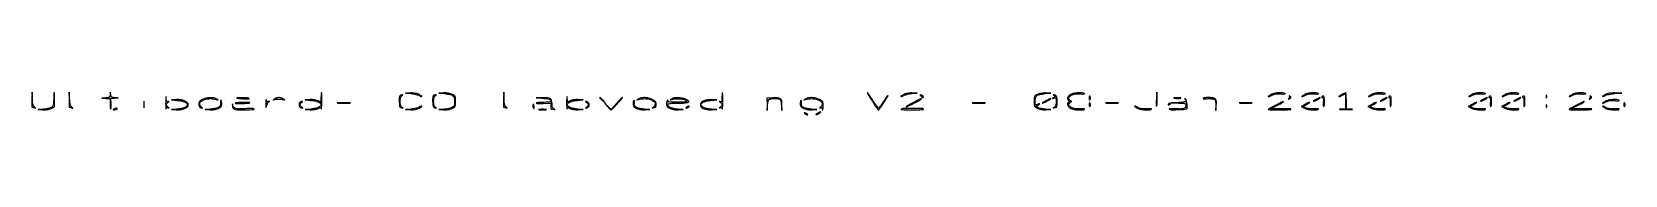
# Model space of a CAD drawing. Extents: x 2 to 176, y 113 to 294.
# Drawn here: x 2.4 to 143.6, y 291.7 to 293.7 of the extents above.
import ezdxf

# ---------------------------------------------------------------- set-up
doc = ezdxf.new("R2010")
doc.units = 0
doc.header["$MEASUREMENT"] = 0

msp = doc.modelspace()

# ---------------------------------------------------------------- linework, layer by layer
for points in [[(2.38537, 293.03325, 0.005055), (2.381559, 292.781844, 0.008432), (2.38406, 292.570197, 0.002834), (2.390218, 292.391015, 0.402541), (2.404181, 292.3776, -0.062086), (2.425855, 292.374898, -0.006713), (2.474691, 292.361831, -0.008158), (2.5326, 292.344475, -0.00649), (2.594531, 292.323919, 0.003392), (2.694999, 292.289878, 0.464185), (2.704626, 292.295771, 0.264761), (2.699127, 292.310147, 0.002284), (2.604273, 292.387369, -0.110925), (2.534572, 292.475141, -0.05253), (2.485409, 292.611847, -0.035472), (2.45156, 292.809818, -0.012564), (2.430492, 293.0967), (2.40194, 293.6889)], [(5.68477, 293.03325, 0.005055), (5.680959, 292.781844, 0.008432), (5.68346, 292.570197, 0.002834), (5.689618, 292.391015, 0.402541), (5.703581, 292.3776, -0.062086), (5.725255, 292.374898, -0.006713), (5.774091, 292.361831, -0.008158), (5.832, 292.344475, -0.00649), (5.893931, 292.323919, 0.003392), (5.994399, 292.289878, 0.464185), (6.004026, 292.295771, 0.264761), (5.998527, 292.310147, 0.002284), (5.903673, 292.387369, -0.110925), (5.833972, 292.475141, -0.05253), (5.784809, 292.611847, -0.035472), (5.75096, 292.809818, -0.012564), (5.729892, 293.0967), (5.70134, 293.6889)], [(9.318676, 293.461114, -0.05397), (9.297741, 293.334159, -0.174105), (9.249067, 293.2654, -0.113477), (9.153344, 293.226719, -0.017058), (8.94645, 293.200945), (8.5869, 293.16856), (8.94645, 293.15378), (9.306, 293.139), (9.306, 292.6737, 0.012806), (9.31057, 292.495303, 0.021071), (9.324638, 292.345048, 0.016445), (9.344404, 292.228775, 0.355907), (9.36945, 292.208285, 0.373018), (9.393196, 292.228788, 0.01724), (9.405843, 292.343287, 0.021534), (9.410665, 292.491721, 0.012913), (9.404242, 292.66803), (9.375585, 293.127891), (9.700342, 293.161524), (10.0251, 293.195157), (9.713469, 293.209378, -0.024078), (9.540182, 293.225672, -0.119727), (9.450044, 293.261697, -0.153637), (9.398323, 293.330106, -0.04807), (9.366595, 293.45625), (9.331352, 293.6889)], [(44.17777, 293.03325, 0.005055), (44.173959, 292.781844, 0.008432), (44.17646, 292.570197, 0.002834), (44.182618, 292.391015, 0.402541), (44.196581, 292.3776, -0.062086), (44.218255, 292.374898, -0.006713), (44.267091, 292.361831, -0.008158), (44.325, 292.344475, -0.00649), (44.386931, 292.323919, 0.003392), (44.487399, 292.289878, 0.464185), (44.497026, 292.295771, 0.264761), (44.491527, 292.310147, 0.002284), (44.396673, 292.387369, -0.110925), (44.326972, 292.475141, -0.05253), (44.277809, 292.611847, -0.035472), (44.24396, 292.809818, -0.012564), (44.222892, 293.0967), (44.19434, 293.6889)], [(102.02674, 293.037076, 0.009089), (102.015612, 292.791642, 0.017983), (102.017332, 292.596704, 0.019553), (102.028697, 292.461547, 0.62562), (102.052906, 292.453263, 0.169344), (102.07838, 292.506416, 0.01198), (102.092967, 292.67279, 0.015838), (102.09945, 292.876489, 0.011234), (102.094347, 293.105086), (102.068181, 293.6889)], [(4.3146, 293.056573, -0.007995), (4.308679, 292.686273, -0.075671), (4.279876, 292.530672, -0.140758), (4.210548, 292.43227, -0.050068), (4.065001, 292.337473, -0.048672), (3.938071, 292.286778, -0.019705), (3.757019, 292.241836, -0.019276), (3.55701, 292.208458, -0.023208), (3.367051, 292.193151), (2.9187, 292.177902), (3.337251, 292.145534, 0.026705), (3.538863, 292.140737, 0.030377), (3.731239, 292.158165, 0.031821), (3.911651, 292.197507, 0.036343), (4.077501, 292.258231), (4.3992, 292.403297), (4.3992, 293.024949, 0.006379), (4.396159, 293.263311, 0.010606), (4.386774, 293.46399, 0.004445), (4.373919, 293.630981, 0.389324), (4.3569, 293.6466, 0.387733), (4.339901, 293.631085, 0.00492), (4.327026, 293.473279, 0.011171), (4.317642, 293.282808, 0.006722)], [(9.6867, 292.2084, 0.014925), (9.615478, 292.175243, 0.152377), (9.592335, 292.152893, 0.491407), (9.599107, 292.137443, 0.051935), (9.6444, 292.131042, 0.053798), (9.70217, 292.135142, 0.029384), (9.7713, 292.151847, 0.028934), (9.840328, 292.177335, 0.040566), (9.8982, 292.2084, 0.095694), (9.950494, 292.258557, 0.608383), (9.937657, 292.283355, 0.081911), (9.840118, 292.267268, 0.019739)], [(12.293215, 292.5891, 0.005499), (12.295522, 292.407443, 0.031761), (12.303881, 292.311819, 0.756877), (12.315583, 292.310357, 0.069146), (12.328312, 292.357965, 0.018638), (12.338882, 292.48067, 0.01259), (12.34218, 292.621114, 0.012695), (12.338492, 292.757239, 0.024559), (12.327449, 292.865565, 0.212532), (12.314867, 292.885215, 0.556092), (12.302915, 292.879697, 0.025342), (12.295053, 292.77148, 0.005888)], [(14.238263, 292.8852, 0.004275), (14.238649, 292.586247, 0.009627), (14.245241, 292.359699, 0.016314), (14.256101, 292.22588, 0.829667), (14.270214, 292.224861, -0.083886), (14.295709, 292.281178, -0.11936), (14.336082, 292.318096, -0.118762), (14.389035, 292.332564, -0.082506), (14.45075, 292.324223, 0.00353), (14.53764, 292.298112, 0.533011), (14.544387, 292.303732, 0.225644), (14.53686, 292.316091, 0.002126), (14.44545, 292.375416, -0.051108), (14.388815, 292.420613, -0.04734), (14.34089, 292.477452, -0.050623), (14.308099, 292.536805, -0.101241), (14.2974, 292.5891, -0.101241), (14.308099, 292.641395, -0.050623), (14.34089, 292.700748, -0.04734), (14.388815, 292.757587, -0.051108), (14.44545, 292.802784, 0.001934), (14.538604, 292.86319, 0.230912), (14.54572, 292.875122, 0.527505), (14.539057, 292.880553, 0.003135), (14.449722, 292.853582, -0.158458), (14.375974, 292.854676, -0.209404), (14.327007, 292.899564, -0.075956), (14.296862, 293.010922, -0.010639), (14.275022, 293.249045, 0.044077), (14.262986, 293.324446, 0.839951), (14.251468, 293.323606, 0.019968), (14.242305, 293.172968, 0.003391)], [(15.2703, 292.97598, -0.024432), (15.64592, 292.918386, -0.052677), (15.924561, 292.830277, -0.078014), (16.099768, 292.718659, -0.215196), (16.1586, 292.588296, -0.236578), (16.090043, 292.451511, -0.061698), (15.870095, 292.326065, -0.05098), (15.561028, 292.232751, -0.039357), (15.211051, 292.193151), (14.7627, 292.177902), (15.181251, 292.145534, 0.053227), (15.565909, 292.156758, 0.064558), (15.913918, 292.251001, 0.080772), (16.159855, 292.403346, 0.217068), (16.2432, 292.58628, 0.210294), (16.164053, 292.76614, 0.082396), (15.931919, 292.917327, 0.063864), (15.594182, 293.016389, 0.046779), (15.20398, 293.0415), (14.7627, 293.028599)], [(17.49105, 293.04864, 0.025981), (17.329514, 292.952319, 0.080892), (17.237187, 292.866124, 0.103912), (17.189714, 292.768152, 0.06111), (17.1738, 292.63843, 0.046272), (17.183172, 292.537378, 0.060596), (17.211085, 292.449024, 0.071315), (17.253935, 292.382088, 0.123769), (17.307619, 292.344351, 0.013927), (17.443026, 292.296673, 0.175649), (17.496274, 292.298646, 0.588504), (17.499354, 292.32374, 0.025427), (17.40645, 292.384376, -0.08455), (17.349795, 292.431721, -0.055207), (17.30189, 292.502396, -0.053807), (17.269386, 292.58428, -0.067693), (17.2584, 292.665055, -0.259656), (17.395862, 292.911908, -0.082991), (17.798644, 293.077007, -0.068426), (18.3247, 293.122767, -0.076182), (18.8235, 293.020647, 0.019319), (18.885199, 293.000516, 0.687543), (18.891662, 293.009144, 0.108789), (18.868141, 293.032995, 0.006343), (18.7812, 293.087859, 0.095399), (18.518304, 293.186823, 0.050092), (18.168561, 293.211244, 0.04857), (17.803296, 293.164435, 0.065397)], [(19.10058, 292.722634, -0.044522), (19.108271, 292.587242, -0.124535), (19.082192, 292.496561, -0.110662), (19.013823, 292.422914, -0.031225), (18.87863, 292.341934, -0.047565), (18.748271, 292.289536, -0.019902), (18.564553, 292.243146, -0.019477), (18.36264, 292.20878, -0.023915), (18.172051, 292.193151), (17.7237, 292.177902), (18.142251, 292.145534, 0.026705), (18.343863, 292.140737, 0.030377), (18.536239, 292.158165, 0.031821), (18.716651, 292.197507, 0.036343), (18.882501, 292.258231, 0.024501), (19.059002, 292.348471, 0.101595), (19.148197, 292.427353, 0.120527), (19.191109, 292.527646, 0.041122), (19.2042, 292.686549, 0.023306), (19.199137, 292.795102, 0.037241), (19.183653, 292.886595, 0.043074), (19.161341, 292.95212, 0.297461), (19.134252, 292.9698, 0.310661), (19.109792, 292.952979, 0.057705), (19.095508, 292.897195, 0.044047), (19.091725, 292.817377, 0.026269)], [(20.146321, 292.486327, 0.077851), (20.154022, 292.404626, 0.0687), (20.186301, 292.325321, 0.067687), (20.239444, 292.256692, 0.071453), (20.308101, 292.206205, 0.118729), (20.546407, 292.144074, 0.006746), (21.312165, 292.140091, 0.007007), (22.043505, 292.156406, 0.741129), (22.060541, 292.220736, 0.12745), (21.997209, 292.240364, 0.008498), (21.805539, 292.246119, 0.011817), (21.574086, 292.243662, 0.008547), (21.316449, 292.230423, -0.014017), (20.785908, 292.208976, -0.058621), (20.468659, 292.242326, -0.116465), (20.284855, 292.33196, -0.175484), (20.194487, 292.48349), (20.157842, 292.6737)], [(20.413717, 292.733313, 0.671236), (20.417827, 292.710432, 0.034442), (20.520838, 292.695716, 0.020334), (20.694248, 292.690099, 0.009225), (20.921317, 292.696171, 0.001811), (21.546443, 292.726707, 0.068502), (21.684778, 292.753199, 0.836604), (21.681214, 292.777019, 0.003453), (21.1923, 292.787784, 0.009058), (20.925652, 292.786981, 0.012181), (20.684411, 292.776001, 0.009338), (20.485145, 292.758315, 0.115257)], [(20.5578, 293.176378, 0.035783), (20.838593, 293.136069, 0.012442), (21.247226, 293.117191, 0.009109), (21.626638, 293.116028, 0.744851), (21.637193, 293.153402, 0.106633), (21.566649, 293.179408, 0.012736), (21.400449, 293.198647, 0.01472), (21.199163, 293.210808, 0.011599), (20.9808, 293.212491, 0.004996), (20.777924, 293.20732, 0.012424), (20.62971, 293.198369, 0.032222), (20.557801, 293.187531, 0.805963)], [(23.122015, 292.6737, 0.004779), (23.124353, 292.461443, 0.023741), (23.132464, 292.342438, 0.723407), (23.144064, 292.340054, 0.102449), (23.156374, 292.3776, -0.03844), (23.179763, 292.499552, -0.034507), (23.222129, 292.621128, -0.036204), (23.275785, 292.725032, -0.084334), (23.333185, 292.790831, 0.002307), (23.426541, 292.867852, 0.220984), (23.43377, 292.883152, 0.511314), (23.425153, 292.88946, 0.004305), (23.333622, 292.858921, -0.093601), (23.26427, 292.848866, -0.188784), (23.214523, 292.870835, -0.125406), (23.179785, 292.929816, -0.03284), (23.155947, 293.03789, 0.531877), (23.143518, 293.043767, 0.239942), (23.131626, 293.024963, 0.018403), (23.123925, 292.887838, 0.00519)], [(23.8572, 293.087859, 0.00679), (23.774617, 293.035642, 0.103918), (23.75086, 293.011926, 0.696617), (23.756999, 293.003642, 0.020832), (23.8149, 293.023182, -0.041002), (23.900305, 293.048219, -0.01607), (24.021377, 293.069137, -0.015779), (24.154429, 293.08348, -0.01896), (24.2802, 293.088251, -0.01896), (24.405971, 293.08348, -0.015779), (24.539023, 293.069137, -0.01607), (24.660095, 293.048219, -0.041002), (24.7455, 293.023182, 0.020832), (24.803401, 293.003642, 0.696617), (24.80954, 293.011926, 0.103918), (24.785783, 293.035642, 0.00679), (24.7032, 293.087859, 0.03723), (24.606766, 293.137553, 0.025952), (24.4917, 293.179492, 0.026283), (24.376471, 293.208309, 0.048164), (24.2802, 293.217604, 0.048164), (24.183929, 293.208309, 0.026283), (24.0687, 293.179492, 0.025952), (23.953634, 293.137553, 0.03723)], [(26.16255, 292.829171, 0.217891), (26.081641, 292.743736, 0.09704), (26.060203, 292.586654, 0.094257), (26.099655, 292.429387, 0.195079), (26.190619, 292.344351, 0.013927), (26.326026, 292.296673, 0.175649), (26.379274, 292.298646, 0.588504), (26.382354, 292.32374, 0.025427), (26.28945, 292.384376, -0.054145), (26.232821, 292.426153, -0.050269), (26.18489, 292.480084, -0.053852), (26.152167, 292.537434, -0.10309), (26.1414, 292.5891, -0.10309), (26.152167, 292.640766, -0.053852), (26.18489, 292.698116, -0.050269), (26.232821, 292.752047, -0.054145), (26.28945, 292.793824, 0.053179), (26.360788, 292.846239, 0.589282), (26.354306, 292.873418, 0.141554), (26.286927, 292.872773, 0.023181)], [(28.0026, 293.221427), (28.0026, 292.796255), (27.753001, 292.925327, 0.052933), (27.622994, 292.975974, 0.025201), (27.447382, 293.014384, 0.023872), (27.250939, 293.037513, 0.024562), (27.055051, 293.0415), (26.6067, 293.028599), (27.1143, 292.97598, -0.024434), (27.489518, 292.918446, -0.052485), (27.768263, 292.830421, -0.077563), (27.943768, 292.719021, -0.215865), (28.0026, 292.5891, -0.215865), (27.943768, 292.459179, -0.077563), (27.768263, 292.347779, -0.052485), (27.489518, 292.259754, -0.024434), (27.1143, 292.20222), (26.6067, 292.149601), (27.055051, 292.1367, 0.024566), (27.248654, 292.140642, 0.023126), (27.444922, 292.163456, 0.02423), (27.620334, 292.20092, 0.05465), (27.746979, 292.249758, -0.011994), (27.893338, 292.321048, -0.126699), (27.958228, 292.332669, -0.256213), (27.998456, 292.306516, -0.059236), (28.029064, 292.228608, 0.812422), (28.044529, 292.229379, 0.020151), (28.059144, 292.354587, 0.011022), (28.07094, 292.573421, 0.004818), (28.077386, 292.86405, 0.005066), (28.078109, 293.164113, 0.008442), (28.071892, 293.416726, 0.002839), (28.061798, 293.630573, 0.398819), (28.0449, 293.6466, 0.374913), (28.028043, 293.631893, 0.009215), (28.015026, 293.521706, 0.015459), (28.005643, 293.384445, 0.009334)], [(29.50425, 292.737962, 0.008933), (29.744962, 292.728599, 0.005253), (30.033, 292.725572, 0.005253), (30.321038, 292.728599, 0.008933), (30.56175, 292.737962, 0.05623), (30.625701, 292.74888, 0.84375), (30.624539, 292.759175, 0.011824), (30.412175, 292.766207, 0.002363), (30.033, 292.767999, 0.002363), (29.653825, 292.766207, 0.011824), (29.441461, 292.759175, 0.84375), (29.440299, 292.74888, 0.05623)], [(35.04555, 293.421371, 0.281156), (34.946691, 293.288345, 0.029259), (34.933506, 292.882124, 0.029377), (34.967973, 292.476621, 0.271613), (35.073619, 292.344351, 0.013927), (35.209026, 292.296673, 0.175649), (35.262274, 292.298646, 0.588504), (35.265354, 292.32374, 0.025427), (35.17245, 292.384376, -0.110219), (35.103125, 292.448567, -0.079379), (35.057502, 292.544024, -0.053078), (35.032019, 292.682981, -0.018831), (35.0244, 292.8852, -0.018831), (35.032019, 293.087419, -0.053078), (35.057502, 293.226376, -0.079379), (35.103125, 293.321833, -0.110219), (35.17245, 293.386024, 0.053179), (35.243788, 293.438439, 0.589282), (35.237306, 293.465618, 0.141554), (35.169927, 293.464973, 0.023181)], [(35.9973, 293.56818, -0.014735), (36.205185, 293.540418, -0.014948), (36.410074, 293.500562, -0.014892), (36.585892, 293.455331, -0.057495), (36.689688, 293.411881, 0.01584), (36.765496, 293.37245, 0.018043), (36.840467, 293.339698, 0.017469), (36.9056, 293.316595, 0.089553), (36.943488, 293.311746, 0.649679), (36.948521, 293.324831, 0.038875), (36.905248, 293.36187, 0.022267), (36.825371, 293.414857, 0.010069), (36.7164, 293.4774, 0.041249), (36.557046, 293.548268, 0.034516), (36.378466, 293.597114, 0.031413), (36.178529, 293.624309, 0.023125), (35.955, 293.630154), (35.4897, 293.620799)], [(36.6741, 292.355147, -0.064387), (36.576785, 292.312445, -0.015392), (36.405495, 292.267953, -0.015566), (36.204039, 292.228745, -0.014839), (35.9973, 292.20142), (35.4897, 292.149601), (35.955, 292.140246, 0.023125), (36.178529, 292.146091, 0.031413), (36.378466, 292.173286, 0.034516), (36.557046, 292.222132, 0.041249), (36.7164, 292.293, 0.011483), (36.824431, 292.355411, 0.027511), (36.900669, 292.407775, 0.064982), (36.934766, 292.441956, 0.617818), (36.9279, 292.456081, 0.076688), (36.884266, 292.449863, 0.020971), (36.818449, 292.426834, 0.020688), (36.745087, 292.394082, 0.020215)], [(38.00655, 293.421371, 0.281156), (37.907691, 293.288345, 0.029259), (37.894506, 292.882124, 0.029377), (37.928973, 292.476621, 0.271613), (38.034619, 292.344351, 0.013927), (38.170026, 292.296673, 0.175649), (38.223274, 292.298646, 0.588504), (38.226354, 292.32374, 0.025427), (38.13345, 292.384376, -0.110219), (38.064125, 292.448567, -0.079379), (38.018502, 292.544024, -0.053078), (37.993019, 292.682981, -0.018831), (37.9854, 292.8852, -0.018831), (37.993019, 293.087419, -0.053078), (38.018502, 293.226376, -0.079379), (38.064125, 293.321833, -0.110219), (38.13345, 293.386024, 0.053179), (38.204788, 293.438439, 0.589282), (38.198306, 293.465618, 0.141554), (38.130927, 293.464973, 0.023181)], [(38.9583, 293.56818, -0.022132), (39.443204, 293.49611, -0.116581), (39.686761, 293.386197, -0.169361), (39.807818, 293.201112, -0.060997), (39.8466, 292.884396, -0.016649), (39.838483, 292.640696, -0.090634), (39.806283, 292.513191, -0.124039), (39.73576, 292.425075, -0.04297), (39.597001, 292.337473, -0.048672), (39.470071, 292.286778, -0.019705), (39.289019, 292.241836, -0.019276), (39.08901, 292.208458, -0.023208), (38.899051, 292.193151), (38.4507, 292.177902), (38.869251, 292.145534, 0.026705), (39.070863, 292.140737, 0.030377), (39.263239, 292.158165, 0.031821), (39.443651, 292.197507, 0.036343), (39.609501, 292.258231, 0.026118), (39.807414, 292.360227, 0.142658), (39.889444, 292.446652, 0.107533), (39.92392, 292.575387, 0.011856), (39.9312, 292.88238, 0.012034), (39.92394, 293.183992, 0.100371), (39.890557, 293.315716, 0.139566), (39.81192, 293.404366, 0.030727), (39.63223, 293.504031, 0.042309), (39.480863, 293.561076, 0.025612), (39.294045, 293.603759, 0.024496), (39.091542, 293.629087, 0.026173), (38.89198, 293.6337), (38.4507, 293.620799)], [(46.7838, 292.467193, 0.040387), (46.789151, 292.401058, 0.04303), (46.805061, 292.338081, 0.047181), (46.828374, 292.286949, 0.124427), (46.856179, 292.258253, 0.332306), (46.879776, 292.260337, 0.162929), (46.895564, 292.288037, 0.068119), (46.898943, 292.345247, 0.027972), (46.888617, 292.42246, 0.014177), (46.853021, 292.583732, 0.234629), (46.818315, 292.624397, 0.511066), (46.789706, 292.607187, 0.021083)], [(47.5452, 293.16487, -0.009905), (47.967612, 293.131559, -0.044231), (48.211547, 293.085428, -0.092655), (48.344439, 293.019571, -0.235706), (48.3912, 292.925888, -0.250397), (48.358339, 292.864384, -0.096766), (48.266291, 292.825851, -0.042206), (48.093179, 292.805125, -0.008172), (47.77785, 292.799305, 0.009339), (47.535805, 292.794272, 0.012382), (47.315953, 292.780132, 0.009769), (47.134449, 292.760356, 0.109999), (47.066736, 292.735855, 0.700246), (47.071669, 292.713509, 0.020182), (47.209794, 292.700853, 0.015699), (47.420562, 292.696718, 0.007533), (47.691028, 292.703981), (48.413084, 292.734261), (48.374494, 292.471331, 0.026235), (48.36368, 292.355724, 0.072473), (48.372138, 292.274598, 0.129122), (48.398698, 292.226599, 0.204943), (48.441233, 292.2084, -0.030234), (48.492435, 292.205301, -0.012495), (48.561143, 292.195206, -0.012309), (48.634483, 292.180683, -0.015502), (48.701531, 292.163483, 0.02061), (48.755855, 292.150138, 0.662425), (48.761548, 292.158454, 0.122329), (48.740986, 292.177903, 0.007456), (48.66615, 292.218711, -0.070402), (48.571222, 292.287184, -0.104566), (48.513792, 292.371678, -0.075018), (48.484307, 292.492775, -0.022274), (48.4758, 292.683652, 0.069621), (48.436114, 292.967284, 0.188718), (48.315166, 293.126026, 0.122045), (48.077167, 293.200634, 0.022546), (47.614212, 293.20795), (47.0799, 293.192301)], [(49.770263, 292.8852, 0.004354), (49.770695, 292.58647, 0.009891), (49.777453, 292.3608, 0.01744), (49.78858, 292.22959, 0.827901), (49.802936, 292.228608, -0.059236), (49.833544, 292.306516, -0.256213), (49.873772, 292.332669, -0.126699), (49.938662, 292.321048, -0.011994), (50.085021, 292.249758, 0.05465), (50.211666, 292.20092, 0.02423), (50.387078, 292.163456, 0.023126), (50.583346, 292.140642, 0.024566), (50.776949, 292.1367), (51.2253, 292.149601), (50.7177, 292.20222, -0.024434), (50.342482, 292.259754, -0.052485), (50.063737, 292.347779, -0.077563), (49.888232, 292.459179, -0.215865), (49.8294, 292.5891, -0.215865), (49.888232, 292.719021, -0.077563), (50.063737, 292.830421, -0.052485), (50.342482, 292.918446, -0.024434), (50.7177, 292.97598), (51.2253, 293.028599), (50.776949, 293.0415, 0.024564), (50.582727, 293.037546, 0.023327), (50.386415, 293.014648, 0.024494), (50.21096, 292.976932, 0.054186), (50.083416, 292.927612), (49.838235, 292.800823), (49.807167, 293.244862, 0.041754), (49.795068, 293.323155, 0.843388), (49.783511, 293.322377, 0.020359), (49.774305, 293.172959, 0.003391)], [(51.54255, 292.793824, -0.054145), (51.599179, 292.752047, -0.050269), (51.64711, 292.698116, -0.053852), (51.679833, 292.640766, -0.10309), (51.6906, 292.5891, -0.10309), (51.679833, 292.537434, -0.053852), (51.64711, 292.480084, -0.050269), (51.599179, 292.426153, -0.054145), (51.54255, 292.384376, 0.025427), (51.449646, 292.32374, 0.588504), (51.452726, 292.298646, 0.175649), (51.505974, 292.296673, 0.013927), (51.641381, 292.344351, 0.2205), (51.761196, 292.467832, 0.170675), (51.760852, 292.657539, 0.147756), (51.637946, 292.824947, 0.174126), (51.451031, 292.882627, 0.476731), (51.444189, 292.873353, 0.13744), (51.454596, 292.85548, 0.044082), (51.489418, 292.827192, 0.01668)], [(52.7058, 293.197128, 0.195675), (52.712656, 293.180279, 0.003116), (52.786567, 293.105442, 0.007681), (52.875367, 293.019328, 0.004953), (52.98075, 292.922178), (53.2557, 292.6737), (53.007222, 292.94865, 0.005203), (52.854778, 293.113846, 0.031436), (52.769655, 293.193508, 0.126516), (52.726044, 293.213918, 0.469811)], [(54.192714, 292.700827), (53.719632, 292.178055), (53.445366, 292.425877), (53.1711, 292.6737), (53.419578, 292.39875, 0.008894), (53.51824, 292.293405, 0.013016), (53.609054, 292.20458, 0.008409), (53.687153, 292.134481, 0.180845), (53.715678, 292.123847, 0.198465), (53.746158, 292.136477, 0.002609), (53.893751, 292.2854, 0.007021), (54.063099, 292.462987, 0.004495), (54.25501, 292.673747, 0.003837), (54.440732, 292.884666, 0.006766), (54.590394, 293.062081, 0.002465), (54.711956, 293.211704, 0.629794), (54.706258, 293.2236, 0.199051), (54.680091, 293.212753, 0.002093), (54.538714, 293.070036, 0.006259), (54.376974, 292.901212, 0.003979)], [(55.6668, 292.686549, 0.041122), (55.679891, 292.527646, 0.120527), (55.722803, 292.427353, 0.101595), (55.811998, 292.348471, 0.024501), (55.988499, 292.258231, 0.036343), (56.154349, 292.197507, 0.031821), (56.334761, 292.158165, 0.030377), (56.527137, 292.140737, 0.026705), (56.728749, 292.145534), (57.1473, 292.177902), (56.698949, 292.193151, -0.023915), (56.50836, 292.20878, -0.019477), (56.306447, 292.243146, -0.019902), (56.122729, 292.289536, -0.047565), (55.99237, 292.341934, -0.031225), (55.857177, 292.422914, -0.110662), (55.788808, 292.496561, -0.124535), (55.762729, 292.587242, -0.044522), (55.77042, 292.722634, 0.026269), (55.779275, 292.817377, 0.044047), (55.775492, 292.897195, 0.057705), (55.761208, 292.952979, 0.310661), (55.736748, 292.9698, 0.297461), (55.709659, 292.95212, 0.043074), (55.687347, 292.886595, 0.037241), (55.671863, 292.795102, 0.023306)], [(56.0898, 293.087859, 0.006343), (56.002859, 293.032995, 0.108789), (55.979338, 293.009144, 0.687543), (55.985801, 293.000516, 0.019319), (56.0475, 293.020647, -0.076182), (56.5463, 293.122767, -0.068426), (57.072356, 293.077007, -0.082991), (57.475138, 292.911908, -0.259656), (57.6126, 292.665055, -0.066994), (57.601639, 292.583618, -0.051284), (57.56911, 292.499764, -0.052256), (57.521213, 292.426168, -0.079672), (57.46455, 292.375416, 0.001472), (57.366462, 292.311939, 0.293301), (57.361887, 292.301775, 0.458615), (57.369152, 292.297189, 0.001881), (57.471469, 292.328912, -0.005997), (57.5334, 292.347556, -0.007503), (57.591309, 292.363298, -0.006189), (57.640122, 292.375141, -0.056474), (57.661819, 292.3776, 0.354314), (57.675772, 292.388907, 0.017327), (57.686807, 292.451649, 0.021682), (57.694651, 292.533038, 0.013183), (57.6972, 292.629681, 0.057213), (57.681416, 292.767174, 0.110765), (57.6336, 292.866354, 0.084191), (57.538076, 292.952348, 0.023308), (57.36217, 293.052681, 0.060669), (57.045293, 293.168549, 0.050474), (56.689261, 293.214553, 0.052707), (56.35123, 293.188244, 0.092074)], [(59.0508, 293.087859, 0.006343), (58.963859, 293.032995, 0.108789), (58.940338, 293.009144, 0.687543), (58.946801, 293.000516, 0.019319), (59.0085, 293.020647, -0.069243), (59.412805, 293.109254, -0.045404), (59.890349, 293.10292, -0.045615), (60.293479, 293.023224, -0.332625), (60.4044, 292.874936, -0.380653), (60.377932, 292.845207, -0.007199), (60.154421, 292.822436, -0.013591), (59.879698, 292.805947, -0.008193), (59.553407, 292.8006, -0.006931), (59.190394, 292.805633, -0.019453), (58.936809, 292.822553, -0.022894), (58.770939, 292.847844, -0.522927), (58.7547, 292.8852, 0.082592), (58.767941, 292.917526, 0.161196), (58.765309, 292.944949, 0.182303), (58.747421, 292.963177, 0.108972), (58.717393, 292.9698, 0.262864), (58.682925, 292.950334, 0.059133), (58.654118, 292.886595, 0.046652), (58.634312, 292.795067, 0.029977), (58.6278, 292.686549, 0.041122), (58.640891, 292.527646, 0.120527), (58.683803, 292.427353, 0.101595), (58.772998, 292.348471, 0.024501), (58.949499, 292.258231, 0.036343), (59.115349, 292.197507, 0.031821), (59.295761, 292.158165, 0.030377), (59.488137, 292.140737, 0.026705), (59.689749, 292.145534), (60.1083, 292.177902), (59.659949, 292.193151, -0.03935), (59.308568, 292.232905, -0.051657), (58.999788, 292.326578, -0.063034), (58.781077, 292.45287, -0.234467), (58.7124, 292.591273, -0.289012), (58.7523, 292.654535, -0.073583), (58.873639, 292.691872, -0.032065), (59.101425, 292.711855, -0.005456), (59.53725, 292.717295, 0.013158), (60.021445, 292.7308, 0.03303), (60.371935, 292.773146, 0.067757), (60.560422, 292.835939, 0.529566), (60.57115, 292.912141, 0.100572), (60.25809, 293.098167, 0.055211), (59.821747, 293.198208, 0.055562), (59.379696, 293.200001, 0.111281)], [(60.4044, 292.3776, 0.027796), (60.3609, 292.345929, 0.102785), (60.339628, 292.319681, 0.335455), (60.34245, 292.303353, 0.190341), (60.3621, 292.295591, 0.067616), (60.403329, 292.301192, 0.024967), (60.459126, 292.319681, 0.024204), (60.518804, 292.34621, 0.026766), (60.5736, 292.3776, 0.027796), (60.6171, 292.409271, 0.102785), (60.638372, 292.435519, 0.335455), (60.63555, 292.451847, 0.190341), (60.6159, 292.459609, 0.067616), (60.574671, 292.454008, 0.024967), (60.518874, 292.435519, 0.024204), (60.459196, 292.40899, 0.026766)], [(61.86375, 292.906741, 0.188984), (61.63774, 292.656941, 0.299484), (61.698537, 292.385172, 0.142848), (62.086878, 292.180541, 0.069705), (62.650749, 292.145534), (63.0693, 292.177902), (62.620949, 292.193151, -0.039357), (62.270972, 292.232751, -0.05098), (61.961905, 292.326065, -0.061698), (61.741957, 292.451511, -0.236578), (61.6734, 292.588296, -0.215196), (61.732232, 292.718659, -0.078014), (61.907439, 292.830277, -0.052677), (62.18608, 292.918386, -0.024432), (62.5617, 292.97598), (63.0693, 293.028599), (62.604, 293.036089, 0.024097), (62.398535, 293.029494, 0.023183), (62.191962, 293.003194, 0.024434), (62.005667, 292.961174, 0.047808)], [(63.5346, 293.226255, -0.009862), (63.529964, 292.991251, -0.084499), (63.508317, 292.888706, -0.245716), (63.46261, 292.849239, -0.133747), (63.38655, 292.851943, 0.001911), (63.287073, 292.882456, 0.503132), (63.2808, 292.877801, 0.253795), (63.286344, 292.867581, 0.001298), (63.38655, 292.802784, -0.051108), (63.443185, 292.757587, -0.04734), (63.49111, 292.700748, -0.050623), (63.523901, 292.641395, -0.101241), (63.5346, 292.5891, -0.101241), (63.523901, 292.536805, -0.050623), (63.49111, 292.477452, -0.04734), (63.443185, 292.420613, -0.051108), (63.38655, 292.375416, 0.002126), (63.29514, 292.316091, 0.225644), (63.287613, 292.303732, 0.533011), (63.29436, 292.298112, 0.00353), (63.38125, 292.324223, -0.082506), (63.442965, 292.332564, -0.118762), (63.495918, 292.318096, -0.11936), (63.536291, 292.281178, -0.083886), (63.561786, 292.224861, 0.814567), (63.576983, 292.225683, 0.018828), (63.591356, 292.353486, 0.01072), (63.602988, 292.573199, 0.004728), (63.609386, 292.86405, 0.005066), (63.610109, 293.164113, 0.008442), (63.603892, 293.416726, 0.002839), (63.593798, 293.630573, 0.398819), (63.5769, 293.6466, 0.374362), (63.560048, 293.631926, 0.009415), (63.547026, 293.523124, 0.015634), (63.537643, 293.387421, 0.009441)], [(67.52645, 292.63263), (67.542099, 292.0815), (67.57384, 292.544953, -0.019177), (67.593356, 292.727108, -0.02522), (67.625826, 292.891068, -0.024229), (67.66523, 293.021029, -0.16693), (67.706241, 293.072408, -0.091806), (67.767918, 293.097275, -0.016992), (67.889162, 293.117609, -0.017716), (68.034469, 293.131712, -0.015333), (68.1876, 293.136409, -0.015333), (68.340731, 293.131712, -0.017716), (68.486038, 293.117609, -0.016992), (68.607282, 293.097275, -0.091806), (68.668959, 293.072408, -0.16693), (68.70997, 293.021029, -0.024229), (68.749374, 292.891068, -0.02522), (68.781844, 292.727108, -0.019177), (68.80136, 292.544953), (68.833101, 292.0815), (68.84875, 292.564973, 0.045952), (68.826738, 292.934611, 0.192901), (68.715959, 293.122627, 0.152046), (68.486673, 293.207743, 0.025804), (68.014536, 293.208725), (67.5108, 293.18376)], [(70.4718, 292.686549, 0.041122), (70.484891, 292.527646, 0.120527), (70.527803, 292.427353, 0.101595), (70.616998, 292.348471, 0.024501), (70.793499, 292.258231, 0.036343), (70.959349, 292.197507, 0.031821), (71.139761, 292.158165, 0.030377), (71.332137, 292.140737, 0.026705), (71.533749, 292.145534), (71.9523, 292.177902), (71.503949, 292.193151, -0.023915), (71.31336, 292.20878, -0.019477), (71.111447, 292.243146, -0.019902), (70.927729, 292.289536, -0.047565), (70.79737, 292.341934, -0.031225), (70.662177, 292.422914, -0.110662), (70.593808, 292.496561, -0.124535), (70.567729, 292.587242, -0.044522), (70.57542, 292.722634, 0.026269), (70.584275, 292.817377, 0.044047), (70.580492, 292.897195, 0.057705), (70.566208, 292.952979, 0.310661), (70.541748, 292.9698, 0.297461), (70.514659, 292.95212, 0.043074), (70.492347, 292.886595, 0.037241), (70.476863, 292.795102, 0.023306)], [(70.8948, 293.087859, 0.006343), (70.807859, 293.032995, 0.108789), (70.784338, 293.009144, 0.687543), (70.790801, 293.000516, 0.019319), (70.8525, 293.020647, -0.076182), (71.3513, 293.122767, -0.068426), (71.877356, 293.077007, -0.082991), (72.280138, 292.911908, -0.259656), (72.4176, 292.665055, -0.066994), (72.406639, 292.583618, -0.051284), (72.37411, 292.499764, -0.052256), (72.326213, 292.426168, -0.079672), (72.26955, 292.375416, 0.002101), (72.177921, 292.315956, 0.226298), (72.170446, 292.30365, 0.532331), (72.177183, 292.298054, 0.003478), (72.264378, 292.324273, -0.098296), (72.332957, 292.331367, -0.179363), (72.383021, 292.307317, -0.120503), (72.418206, 292.247013, -0.034232), (72.442053, 292.14031, 0.193085), (72.456237, 292.116262, 0.560788), (72.470351, 292.121668, 0.031992), (72.482472, 292.223139, 0.007196), (72.489524, 292.397031, 0.011729), (72.490369, 292.711425, 0.109479), (72.458496, 292.842317, 0.138697), (72.376226, 292.93377, 0.022712), (72.16717, 293.052681, 0.060669), (71.850293, 293.168549, 0.050474), (71.494261, 293.214553, 0.052707), (71.15623, 293.188244, 0.092074)], [(76.533542, 293.405456, 0.000894), (76.975994, 292.725746, 0.005317), (77.211459, 292.373662, 0.003458), (77.369508, 292.146082, 0.248778), (77.409, 292.12606, 0.224939), (77.433719, 292.138336, 0.005226), (77.515358, 292.244208, 0.010588), (77.60882, 292.373681, 0.006857), (77.71167, 292.52717, 0.000015), (77.822438, 292.697493, 0.000013), (77.939974, 292.878244, 0.000013), (78.047419, 293.043497, 0.000036), (78.123249, 293.16015, 0.011974), (78.17828, 293.249427, 0.022476), (78.217677, 293.324459, 0.023064), (78.240922, 293.380618, 0.519694), (78.232367, 293.3928, 0.236677), (78.207159, 293.38016, 0.002969), (78.097396, 293.231267, 0.007942), (77.972372, 293.053687, 0.005026), (77.832, 292.8429, -0.007635), (77.690061, 292.63215, -0.01172), (77.56017, 292.454533, -0.006271), (77.446837, 292.310716, -0.22647), (77.409729, 292.293, -0.231325), (77.371896, 292.311493, -0.004325), (77.234009, 292.49181, -0.009634), (77.076332, 292.710391, -0.006178), (76.9014, 292.9698, 0.003859), (76.728185, 293.229251, 0.006174), (76.575858, 293.44779, 0.001816), (76.44144, 293.634212, 0.240073), (76.417126, 293.6466, 0.528228), (76.409082, 293.634813, 0.019168), (76.434847, 293.575764, 0.020403), (76.476389, 293.497987, 0.010972)], [(79.6086, 293.4774, 0.010069), (79.499629, 293.414857, 0.022267), (79.419752, 293.36187, 0.038875), (79.376479, 293.324831, 0.649679), (79.381512, 293.311746, 0.089553), (79.4194, 293.316595, 0.017469), (79.484533, 293.339698, 0.018043), (79.559504, 293.37245, 0.01584), (79.635312, 293.411881, -0.057495), (79.739108, 293.455331, -0.014892), (79.914926, 293.500562, -0.014948), (80.119815, 293.540418, -0.014735), (80.3277, 293.56818), (80.8353, 293.620799), (80.37, 293.630154, 0.023125), (80.146471, 293.624309, 0.031413), (79.946534, 293.597114, 0.034516), (79.767954, 293.548268, 0.041249)], [(80.51805, 292.795347, 0.004778), (80.266707, 292.663806, 0.00765), (80.054997, 292.546213, 0.002606), (79.876165, 292.442027, 0.265502), (79.8624, 292.417932, 0.537873), (79.877052, 292.408252, 0.002926), (80.06121, 292.488074, 0.008085), (80.27962, 292.588511, 0.004672), (80.5392, 292.716, 0.004565), (80.798655, 292.849433, 0.007328), (81.01719, 292.968477, 0.002387), (81.202383, 293.074075, 0.26811), (81.216, 293.097644, 0.414819), (81.194607, 293.118993, 0.102017), (81.14063, 293.107747, 0.015444), (81.012781, 293.047619, 0.000525)], [(81.19485, 293.325825, 0.034529), (81.253887, 293.27319, 0.066151), (81.308652, 293.241323, 0.112067), (81.35047, 293.234073, 0.29034), (81.374361, 293.251009, 0.147865), (81.377695, 293.285855, 0.078791), (81.362488, 293.326817, 0.067035), (81.331806, 293.367463, 0.056476), (81.289761, 293.401289, 0.021667), (81.161137, 293.475162, 0.295624), (81.109882, 293.470181, 0.413001), (81.104995, 293.428146, 0.026514)], [(85.76325, 292.737962, 0.008933), (86.003962, 292.728599, 0.005253), (86.292, 292.725572, 0.005253), (86.580038, 292.728599, 0.008933), (86.82075, 292.737962, 0.05623), (86.884701, 292.74888, 0.84375), (86.883539, 292.759175, 0.011824), (86.671175, 292.766207, 0.002363), (86.292, 292.767999, 0.002363), (85.912825, 292.766207, 0.011824), (85.700461, 292.759175, 0.84375), (85.699299, 292.74888, 0.05623)], [(91.47375, 293.498941, 0.036879), (91.312716, 293.403391, 0.136307), (91.238117, 293.313117, 0.093018), (91.205997, 293.178466, 0.012166), (91.1988, 292.8827, 0.011838), (91.206075, 292.575456, 0.107499), (91.240542, 292.446679, 0.142705), (91.322567, 292.36024, 0.026124), (91.520499, 292.258231, 0.036343), (91.686349, 292.197507, 0.031821), (91.866761, 292.158165, 0.030377), (92.059137, 292.140737, 0.026705), (92.260749, 292.145534), (92.6793, 292.177902), (92.214, 292.196149, -0.020008), (92.020824, 292.211481, -0.018737), (91.825176, 292.24239, -0.019092), (91.653765, 292.282947, -0.058917), (91.543742, 292.327942), (91.338785, 292.441489), (91.586042, 292.584129, 0.016311), (91.710908, 292.661698, 0.750903), (91.705025, 292.680327, 0.085118), (91.627276, 292.665129, 0.005412), (91.4103, 292.580049, -0.175463), (91.348912, 292.577769, -0.228572), (91.308681, 292.615982, -0.078586), (91.288224, 292.714451, -0.011997), (91.2834, 292.915472, -0.068915), (91.324286, 293.210702, -0.166997), (91.448058, 293.389247, -0.11085), (91.694422, 293.497173, -0.022204), (92.1717, 293.56818), (92.6793, 293.620799), (92.214, 293.628289, 0.024097), (92.008535, 293.621694, 0.023183), (91.801962, 293.595394, 0.024434), (91.615667, 293.553374, 0.047808)], [(92.214, 292.9275, 0.008666), (92.073601, 292.84916, 0.019167), (91.969982, 292.783528, 0.032513), (91.912363, 292.738072, 0.687314), (91.9179, 292.723646, 0.094631), (91.96957, 292.733513, 0.008881), (92.089479, 292.783528, 0.011139), (92.231223, 292.849429, 0.008536), (92.3832, 292.9275, 0.008666), (92.523599, 293.00584, 0.019167), (92.627218, 293.071472, 0.032513), (92.684837, 293.116928, 0.687314), (92.6793, 293.131354, 0.094631), (92.62763, 293.121487, 0.008881), (92.507721, 293.071472, 0.011139), (92.365977, 293.005571, 0.008536)], [(92.9644, 293.401389, -0.057562), (93.016428, 293.359344, -0.259967), (93.026379, 293.32303, -0.170121), (93.001011, 293.28416, -0.024641), (92.9221, 293.229444, 0.002432), (92.821269, 293.165966, 0.425497), (92.818996, 293.154721, 0.316035), (92.831761, 293.15001, 0.002041), (92.95425, 293.182961, -0.059881), (93.062631, 293.199037, -0.27553), (93.115796, 293.169293, -0.121584), (93.140063, 293.085223, -0.009759), (93.1446, 292.852805, -0.022556), (93.136398, 292.671083, -0.052676), (93.10999, 292.537702, -0.072667), (93.064089, 292.441654, -0.102482), (92.99655, 292.375416, 0.001472), (92.898462, 292.311939, 0.293301), (92.893887, 292.301775, 0.458615), (92.901152, 292.297189, 0.001881), (93.003469, 292.328912, -0.005997), (93.0654, 292.347556, -0.007503), (93.123309, 292.363298, -0.006189), (93.172122, 292.375141, -0.056474), (93.193819, 292.3776, 0.388051), (93.208041, 292.390594, 0.004824), (93.218807, 292.524049, 0.011059), (93.226656, 292.684989, 0.006654), (93.2292, 292.876149, 0.012884), (93.222843, 293.1228, 0.046828), (93.200194, 293.277767, 0.082314), (93.159212, 293.373902, 0.160652), (93.095381, 293.426049, 0.016008), (92.968987, 293.469963, 0.122729), (92.906768, 293.473585, 0.61347), (92.900217, 293.451156, 0.047476)], [(94.43475, 293.498941, 0.088413), (94.261481, 293.370429, 0.116777), (94.163496, 293.20078, 0.159729), (94.167541, 293.042269, 0.200596), (94.26555, 292.93455, -0.029131), (94.316942, 292.906816, -0.260055), (94.329, 292.8852, -0.260055), (94.316942, 292.863584, -0.029131), (94.26555, 292.83585, 0.199429), (94.16483, 292.725648, 0.170084), (94.16327, 292.567169, 0.118836), (94.270713, 292.397182, 0.08158), (94.45877, 292.266369, 0.065107), (94.735535, 292.176203, 0.031221), (95.107037, 292.13047, 0.029305), (95.463185, 292.129946, 0.127821), (95.662193, 292.193998, 0.622593), (95.659746, 292.216443, 0.066779), (95.592063, 292.231232, 0.027254), (95.456869, 292.234919, 0.011246), (95.273907, 292.225815, -0.057015), (94.769405, 292.246865, -0.105104), (94.387455, 292.392836, -0.257221), (94.277967, 292.596737, -0.260612), (94.39245, 292.796396, 0.015907), (94.481776, 292.853917, 0.246542), (94.4982, 292.8852, 0.246542), (94.481776, 292.916483, 0.015907), (94.39245, 292.974004, -0.260612), (94.277967, 293.173663, -0.257221), (94.387455, 293.377564, -0.105104), (94.769405, 293.523535, -0.057015), (95.273907, 293.544585, 0.011246), (95.456869, 293.535481, 0.027254), (95.592063, 293.539168, 0.066779), (95.659746, 293.553957, 0.622593), (95.662193, 293.576402, 0.131607), (95.463774, 293.638638, 0.026319), (95.089494, 293.634745, 0.028687), (94.704072, 293.588122, 0.071132)], [(96.0633, 293.1813, 0.031081), (96.067793, 293.10909, 0.065524), (96.081938, 293.054858, 0.125974), (96.102731, 293.026734, 0.31953), (96.12675, 293.025171, 0.107182), (96.151076, 293.048624, 0.051073), (96.171562, 293.08721, 0.047331), (96.185497, 293.133669, 0.049246), (96.1902, 293.1813, 0.049246), (96.185497, 293.228931, 0.047331), (96.171562, 293.27539, 0.051073), (96.151076, 293.313976, 0.107182), (96.12675, 293.337429, 0.31953), (96.102731, 293.335866, 0.125974), (96.081938, 293.307742, 0.065524), (96.067793, 293.25351, 0.031081)], [(96.0633, 292.5891, 0.031081), (96.067793, 292.51689, 0.065524), (96.081938, 292.462658, 0.125974), (96.102731, 292.434534, 0.31953), (96.12675, 292.432971, 0.107182), (96.151076, 292.456424, 0.051073), (96.171562, 292.49501, 0.047331), (96.185497, 292.541469, 0.049246), (96.1902, 292.5891, 0.049246), (96.185497, 292.636731, 0.047331), (96.171562, 292.68319, 0.051073), (96.151076, 292.721776, 0.107182), (96.12675, 292.745229, 0.31953), (96.102731, 292.743666, 0.125974), (96.081938, 292.715542, 0.065524), (96.067793, 292.66131, 0.031081)], [(97.610565, 292.737876, 0.008711), (97.849389, 292.728526, 0.005503), (98.128257, 292.72554, 0.005525), (98.402477, 292.728652, 0.010124), (98.625765, 292.738181, 0.088327), (98.67066, 292.749124, 0.788092), (98.668764, 292.75958, 0.011688), (98.45814, 292.766571, 0.002526), (98.0937, 292.768303, 0.002432), (97.729989, 292.766425, 0.013217), (97.533009, 292.75924, 0.86599), (97.532178, 292.74894, 0.041857)], [(100.3356, 292.293, 0.072737), (100.613579, 292.189735, 0.032847), (100.999207, 292.133503, 0.031113), (101.372331, 292.12719, 0.130829), (101.584193, 292.193998, 0.622593), (101.581746, 292.216443, 0.066779), (101.514063, 292.231232, 0.027254), (101.378869, 292.234919, 0.011246), (101.195907, 292.225815, -0.018551), (100.955067, 292.217356, -0.032405), (100.755906, 292.230675, -0.038452), (100.586828, 292.266435, -0.048025), (100.437966, 292.326113, 0.007823), (100.188678, 292.450121, 0.192013), (100.113111, 292.455158, 0.644887), (100.109402, 292.422295, 0.009186)], [(103.085699, 292.632369, 0.1144), (103.076057, 292.603826, 0.32948), (103.086155, 292.586927, 0.155351), (103.116257, 292.58429, 0.036408), (103.165306, 292.59912, 0.029964), (103.255989, 292.640306, 0.168622), (103.291745, 292.678651, 0.444011), (103.279532, 292.706045, 0.079093), (103.216993, 292.716, 0.088797), (103.182724, 292.709866, 0.053277), (103.145587, 292.691433, 0.051183), (103.111374, 292.664359, 0.061454)], [(104.563485, 293.083305, -0.093488), (104.596662, 293.05825, -0.059829), (104.624727, 293.018772, -0.057403), (104.643746, 292.971681, -0.067388), (104.6502, 292.924009, -0.281266), (104.615443, 292.867111, -0.064147), (104.504562, 292.827144, -0.034788), (104.312031, 292.798384, -0.008697), (103.99455, 292.778884), (103.3389, 292.750051), (103.99455, 292.733025, -0.00499), (104.414966, 292.717908, -0.07194), (104.561266, 292.68984, -0.217867), (104.626955, 292.627128, -0.095173), (104.6502, 292.506112, -0.176162), (104.591836, 292.345599, -0.151426), (104.44013, 292.247773, -0.068192), (104.150676, 292.208166, -0.014067), (103.634966, 292.222771, 0.008542), (103.39996, 292.232025, 0.026919), (103.242352, 292.227051, 0.089234), (103.175945, 292.209146, 0.609677), (103.175059, 292.18341, 0.128363), (103.320989, 292.14539, 0.005339), (103.86413, 292.151437, 0.009217), (104.392132, 292.172697, 0.042906), (104.693519, 292.216535, 0.356911), (104.762683, 292.306584, 0.022827), (104.735518, 292.661806, 0.023048), (104.675511, 293.0155, 0.298385), (104.584635, 293.104809, 0.014096), (104.545867, 293.111406, 0.237857), (104.533928, 293.107361, 0.482606), (104.534945, 293.099077, 0.022244)], [(103.61385, 293.162401, 0.019375), (103.739038, 293.151769, 0.011494), (103.8888, 293.148326, 0.011494), (104.038562, 293.151769, 0.019375), (104.16375, 293.162401, 0.108536), (104.19896, 293.174844, 0.707215), (104.1964, 293.186499, 0.025693), (104.085881, 293.19448, 0.005179), (103.8888, 293.196522, 0.005179), (103.691719, 293.19448, 0.025693), (103.5812, 293.186499, 0.707215), (103.57864, 293.174844, 0.108536)], [(106.182741, 293.146811, 0.383354), (106.175834, 293.122245, 0.255332), (106.201317, 293.10433, 0.045129), (106.296681, 293.102176, 0.011157), (106.452656, 293.116241, -0.017453), (106.616732, 293.128956, -0.015049), (106.789635, 293.13109, -0.015305), (106.946625, 293.123491, -0.041758), (107.056265, 293.105523, -0.070414), (107.176902, 293.056428, -0.16063), (107.241328, 292.983732, -0.083235), (107.273068, 292.854328, -0.010546), (107.28845, 292.566338), (107.304099, 292.0815), (107.335815, 292.544231, 0.014172), (107.345476, 292.785067, 0.053266), (107.331202, 292.935373, 0.087242), (107.290946, 293.037596, 0.097867), (107.219396, 293.115281, 0.122216), (107.036607, 293.190022, 0.028637), (106.704586, 293.219203, 0.028705), (106.371208, 293.210203, 0.120623)], [(109.454565, 292.737876, 0.008711), (109.693389, 292.728526, 0.005503), (109.972257, 292.72554, 0.005525), (110.246477, 292.728652, 0.010124), (110.469765, 292.738181, 0.088327), (110.51466, 292.749124, 0.788092), (110.512764, 292.75958, 0.011688), (110.30214, 292.766571, 0.002526), (109.9377, 292.768303, 0.002432), (109.573989, 292.766425, 0.013217), (109.377009, 292.75924, 0.86599), (109.376178, 292.74894, 0.041857)], [(112.616327, 292.551252, 0.002688), (112.37492, 292.421448, 0.003909), (112.16352, 292.304157, 0.00199), (111.985592, 292.202674, 0.065865), (111.946577, 292.172777, 0.645107), (111.953996, 292.153096, 0.003641), (112.214344, 292.138187, 0.008013), (112.53552, 292.127297, 0.004467), (112.9269, 292.1238, 0.005779), (113.321584, 292.128362, 0.00961), (113.653896, 292.142438, 0.003664), (113.932608, 292.161667, 0.391253), (113.956379, 292.18725, 0.395761), (113.933054, 292.212243, 0.004689), (113.689301, 292.226114, 0.010895), (113.395703, 292.233654, 0.006537), (113.046929, 292.230451), (112.1373, 292.210203), (112.70835, 292.506568, 0.00531), (112.927254, 292.623143, 0.008457), (113.111654, 292.727959, 0.00318), (113.266236, 292.82065, 0.261821), (113.2794, 292.844067, 0.415949), (113.256947, 292.866387, 0.102842), (113.200546, 292.854314, 0.017294), (113.069701, 292.791038, 0.000738)], [(112.1796, 293.4774, 0.009186), (111.953402, 293.348105, 0.644887), (111.957111, 293.315242, 0.192013), (112.032678, 293.320279, 0.007823), (112.281966, 293.444287, -0.048025), (112.430828, 293.503965, -0.038452), (112.599906, 293.539725, -0.032405), (112.799067, 293.553044, -0.018551), (113.039907, 293.544585, 0.011246), (113.222869, 293.535481, 0.027254), (113.358063, 293.539168, 0.066779), (113.425746, 293.553957, 0.622593), (113.428193, 293.576402, 0.130829), (113.216331, 293.64321, 0.031113), (112.843207, 293.636897, 0.032847), (112.457579, 293.580665, 0.072737)], [(113.807416, 293.350698, -0.146922), (113.824151, 293.315545, -0.082681), (113.823559, 293.267885, -0.070215), (113.806275, 293.215308, -0.058795), (113.7743, 293.165997, 0.013349), (113.726606, 293.105304, 0.321626), (113.72626, 293.084891, 0.330539), (113.745324, 293.078426, 0.013724), (113.817334, 293.103815, 0.073231), (113.912813, 293.157549, 0.198281), (113.950724, 293.223686, 0.21357), (113.929716, 293.293625, 0.084194), (113.85045, 293.359071, 0.01713), (113.812265, 293.379337, 0.16288), (113.794187, 293.381714, 0.524814), (113.790469, 293.373208, 0.045405)], [(115.18759, 292.617195), (114.85388, 292.441269), (115.14529, 292.28608, 0.072446), (115.420859, 292.187141, 0.031554), (115.806979, 292.133917, 0.029621), (116.181001, 292.128431, 0.131015), (116.389193, 292.193998, 0.623284), (116.386723, 292.216444, 0.066382), (116.318756, 292.231209, 0.027174), (116.183225, 292.234872, 0.011223), (115.999864, 292.22574, -0.018401), (115.765388, 292.217433, -0.030076), (115.566931, 292.229658, -0.035665), (115.400527, 292.262171, -0.054648), (115.263854, 292.315722), (115.023666, 292.44157), (115.357083, 292.617346, 0.009792), (115.479401, 292.684925, 0.02268), (115.567708, 292.741488, 0.046715), (115.61178, 292.779248, 0.662276), (115.6059, 292.793122, 0.089472), (115.555535, 292.784037, 0.010293), (115.448124, 292.741444, 0.012141), (115.321566, 292.684563, 0.009622)], [(115.1406, 293.4774, 0.009186), (114.914402, 293.348105, 0.644887), (114.918111, 293.315242, 0.192013), (114.993678, 293.320279, 0.007823), (115.242966, 293.444287, -0.048025), (115.391828, 293.503965, -0.038452), (115.560906, 293.539725, -0.032405), (115.760067, 293.553044, -0.018551), (116.000907, 293.544585, 0.011246), (116.183869, 293.535481, 0.027254), (116.319063, 293.539168, 0.066779), (116.386746, 293.553957, 0.622593), (116.389193, 293.576402, 0.130829), (116.177331, 293.64321, 0.031113), (115.804207, 293.636897, 0.032847), (115.418579, 293.580665, 0.072737)], [(116.1558, 293.0544, 0.011243), (116.047762, 292.992054, 0.027028), (115.971531, 292.939911, 0.06445), (115.937533, 292.906098, 0.623539), (115.9443, 292.892292, 0.088852), (115.993409, 292.901088, 0.012022), (116.091028, 292.939911, 0.013545), (116.205429, 292.992329, 0.011042), (116.325, 293.0544, 0.011243), (116.433038, 293.116746, 0.027028), (116.509269, 293.168889, 0.06445), (116.543267, 293.202702, 0.623539), (116.5365, 293.216508, 0.088852), (116.487391, 293.207712, 0.012022), (116.389772, 293.168889, 0.013545), (116.275371, 293.116471, 0.011042)], [(116.706553, 293.30958, 0.090599), (116.693715, 293.276761, 0.169305), (116.69774, 293.248857, 0.176135), (116.717996, 293.230234, 0.099001), (116.751172, 293.2236, -0.288301), (116.79199, 293.197931, -0.071271), (116.816904, 293.118997, -0.043016), (116.826832, 292.991077, -0.015498), (116.819615, 292.808556, 0.013704), (116.812864, 292.652042, 0.026583), (116.81755, 292.526986, 0.032841), (116.83087, 292.44244, 0.515489), (116.85375, 292.432849, 0.248567), (116.91113, 292.531103, 0.014513), (116.915532, 292.88949, 0.014702), (116.899009, 293.2473, 0.239867), (116.838446, 293.346887, 0.108373), (116.804327, 293.358867, 0.099685), (116.767216, 293.356006, 0.095498), (116.732825, 293.338706, 0.090427)], [(118.44, 293.4774, 0.008641), (118.215355, 293.349318, 0.606832), (118.217252, 293.315196, 0.221306), (118.285168, 293.315955, 0.007621), (118.528801, 293.437273), (118.7784, 293.566345), (118.7784, 292.891594), (118.7784, 292.216844), (118.29195, 292.186318, 0.08376), (118.244806, 292.17529, 0.795105), (118.24661, 292.16476, 0.011877), (118.456328, 292.157645, 0.002541), (118.8207, 292.155793, 0.002541), (119.185072, 292.157645, 0.011877), (119.39479, 292.16476, 0.795105), (119.396594, 292.17529, 0.08376), (119.34945, 292.186318), (118.863, 292.216844), (118.863, 292.931722, 0.008327), (118.858439, 293.20558, 0.013915), (118.844362, 293.435563, 0.007559), (118.824909, 293.621786, 0.395773), (118.79955, 293.643054, 0.086559), (118.760585, 293.633991, 0.007634), (118.667759, 293.59293, 0.009809), (118.558034, 293.539744, 0.007483)], [(121.10959, 292.617195), (120.77588, 292.441269), (121.06729, 292.28608, 0.072446), (121.342859, 292.187141, 0.031554), (121.728979, 292.133917, 0.029621), (122.103001, 292.128431, 0.131015), (122.311193, 292.193998, 0.623284), (122.308723, 292.216444, 0.066382), (122.240756, 292.231209, 0.027174), (122.105225, 292.234872, 0.011223), (121.921864, 292.22574, -0.018401), (121.687388, 292.217433, -0.030076), (121.488931, 292.229658, -0.035665), (121.322527, 292.262171, -0.054648), (121.185854, 292.315722), (120.945666, 292.44157), (121.279083, 292.617346, 0.009792), (121.401401, 292.684925, 0.02268), (121.489708, 292.741488, 0.046715), (121.53378, 292.779248, 0.662276), (121.5279, 292.793122, 0.089472), (121.477535, 292.784037, 0.010293), (121.370124, 292.741444, 0.012141), (121.243566, 292.684563, 0.009622)], [(121.0626, 293.4774, 0.009186), (120.836402, 293.348105, 0.644887), (120.840111, 293.315242, 0.192013), (120.915678, 293.320279, 0.007823), (121.164966, 293.444287, -0.048025), (121.313828, 293.503965, -0.038452), (121.482906, 293.539725, -0.032405), (121.682067, 293.553044, -0.018551), (121.922907, 293.544585, 0.011246), (122.105869, 293.535481, 0.027254), (122.241063, 293.539168, 0.066779), (122.308746, 293.553957, 0.622593), (122.311193, 293.576402, 0.130829), (122.099331, 293.64321, 0.031113), (121.726207, 293.636897, 0.032847), (121.340579, 293.580665, 0.072737)], [(122.0778, 293.0544, 0.011243), (121.969762, 292.992054, 0.027028), (121.893531, 292.939911, 0.06445), (121.859533, 292.906098, 0.623539), (121.8663, 292.892292, 0.088852), (121.915409, 292.901088, 0.012022), (122.013028, 292.939911, 0.013545), (122.127429, 292.992329, 0.011042), (122.247, 293.0544, 0.011243), (122.355038, 293.116746, 0.027028), (122.431269, 293.168889, 0.06445), (122.465267, 293.202702, 0.623539), (122.4585, 293.216508, 0.088852), (122.409391, 293.207712, 0.012022), (122.311772, 293.168889, 0.013545), (122.197371, 293.116471, 0.011042)], [(122.628553, 293.30958, 0.090599), (122.615715, 293.276761, 0.169305), (122.61974, 293.248857, 0.176135), (122.639996, 293.230234, 0.099001), (122.673172, 293.2236, -0.288301), (122.71399, 293.197931, -0.071271), (122.738904, 293.118997, -0.043016), (122.748832, 292.991077, -0.015498), (122.741615, 292.808556, 0.013704), (122.734864, 292.652042, 0.026583), (122.73955, 292.526986, 0.032841), (122.75287, 292.44244, 0.515489), (122.77575, 292.432849, 0.248567), (122.83313, 292.531103, 0.014513), (122.837532, 292.88949, 0.014702), (122.821009, 293.2473, 0.239867), (122.760446, 293.346887, 0.108373), (122.726327, 293.358867, 0.099685), (122.689216, 293.356006, 0.095498), (122.654825, 293.338706, 0.090427)], [(129.99259, 292.617195), (129.65888, 292.441269), (129.95029, 292.28608, 0.072446), (130.225859, 292.187141, 0.031554), (130.611979, 292.133917, 0.029621), (130.986001, 292.128431, 0.131015), (131.194193, 292.193998, 0.623284), (131.191723, 292.216444, 0.066382), (131.123756, 292.231209, 0.027174), (130.988225, 292.234872, 0.011223), (130.804864, 292.22574, -0.018401), (130.570388, 292.217433, -0.030076), (130.371931, 292.229658, -0.035665), (130.205527, 292.262171, -0.054648), (130.068854, 292.315722), (129.828666, 292.44157), (130.162083, 292.617346, 0.009792), (130.284401, 292.684925, 0.02268), (130.372708, 292.741488, 0.046715), (130.41678, 292.779248, 0.662276), (130.4109, 292.793122, 0.089472), (130.360535, 292.784037, 0.010293), (130.253124, 292.741444, 0.012141), (130.126566, 292.684563, 0.009622)], [(129.9456, 293.4774, 0.009186), (129.719402, 293.348105, 0.644887), (129.723111, 293.315242, 0.192013), (129.798678, 293.320279, 0.007823), (130.047966, 293.444287, -0.048025), (130.196828, 293.503965, -0.038452), (130.365906, 293.539725, -0.032405), (130.565067, 293.553044, -0.018551), (130.805907, 293.544585, 0.011246), (130.988869, 293.535481, 0.027254), (131.124063, 293.539168, 0.066779), (131.191746, 293.553957, 0.622593), (131.194193, 293.576402, 0.130829), (130.982331, 293.64321, 0.031113), (130.609207, 293.636897, 0.032847), (130.223579, 293.580665, 0.072737)], [(130.9608, 293.0544, 0.011243), (130.852762, 292.992054, 0.027028), (130.776531, 292.939911, 0.06445), (130.742533, 292.906098, 0.623539), (130.7493, 292.892292, 0.088852), (130.798409, 292.901088, 0.012022), (130.896028, 292.939911, 0.013545), (131.010429, 292.992329, 0.011042), (131.13, 293.0544, 0.011243), (131.238038, 293.116746, 0.027028), (131.314269, 293.168889, 0.06445), (131.348267, 293.202702, 0.623539), (131.3415, 293.216508, 0.088852), (131.292391, 293.207712, 0.012022), (131.194772, 293.168889, 0.013545), (131.080371, 293.116471, 0.011042)], [(131.511553, 293.30958, 0.090599), (131.498715, 293.276761, 0.169305), (131.50274, 293.248857, 0.176135), (131.522996, 293.230234, 0.099001), (131.556172, 293.2236, -0.288301), (131.59699, 293.197931, -0.071271), (131.621904, 293.118997, -0.043016), (131.631832, 292.991077, -0.015498), (131.624615, 292.808556, 0.013704), (131.617864, 292.652042, 0.026583), (131.62255, 292.526986, 0.032841), (131.63587, 292.44244, 0.515489), (131.65875, 292.432849, 0.248567), (131.71613, 292.531103, 0.014513), (131.720532, 292.88949, 0.014702), (131.704009, 293.2473, 0.239867), (131.643446, 293.346887, 0.108373), (131.609327, 293.358867, 0.099685), (131.572216, 293.356006, 0.095498), (131.537825, 293.338706, 0.090427)], [(132.95359, 292.617195), (132.61988, 292.441269), (132.91129, 292.28608, 0.072446), (133.186859, 292.187141, 0.031554), (133.572979, 292.133917, 0.029621), (133.947001, 292.128431, 0.131015), (134.155193, 292.193998, 0.623284), (134.152723, 292.216444, 0.066382), (134.084756, 292.231209, 0.027174), (133.949225, 292.234872, 0.011223), (133.765864, 292.22574, -0.018401), (133.531388, 292.217433, -0.030076), (133.332931, 292.229658, -0.035665), (133.166527, 292.262171, -0.054648), (133.029854, 292.315722), (132.789666, 292.44157), (133.123083, 292.617346, 0.009792), (133.245401, 292.684925, 0.02268), (133.333708, 292.741488, 0.046715), (133.37778, 292.779248, 0.662276), (133.3719, 292.793122, 0.089472), (133.321535, 292.784037, 0.010293), (133.214124, 292.741444, 0.012141), (133.087566, 292.684563, 0.009622)], [(132.9066, 293.4774, 0.009186), (132.680402, 293.348105, 0.644887), (132.684111, 293.315242, 0.192013), (132.759678, 293.320279, 0.007823), (133.008966, 293.444287, -0.048025), (133.157828, 293.503965, -0.038452), (133.326906, 293.539725, -0.032405), (133.526067, 293.553044, -0.018551), (133.766907, 293.544585, 0.011246), (133.949869, 293.535481, 0.027254), (134.085063, 293.539168, 0.066779), (134.152746, 293.553957, 0.622593), (134.155193, 293.576402, 0.130829), (133.943331, 293.64321, 0.031113), (133.570207, 293.636897, 0.032847), (133.184579, 293.580665, 0.072737)], [(133.9218, 293.0544, 0.011243), (133.813762, 292.992054, 0.027028), (133.737531, 292.939911, 0.06445), (133.703533, 292.906098, 0.623539), (133.7103, 292.892292, 0.088852), (133.759409, 292.901088, 0.012022), (133.857028, 292.939911, 0.013545), (133.971429, 292.992329, 0.011042), (134.091, 293.0544, 0.011243), (134.199038, 293.116746, 0.027028), (134.275269, 293.168889, 0.06445), (134.309267, 293.202702, 0.623539), (134.3025, 293.216508, 0.088852), (134.253391, 293.207712, 0.012022), (134.155772, 293.168889, 0.013545), (134.041371, 293.116471, 0.011042)], [(134.472553, 293.30958, 0.090599), (134.459715, 293.276761, 0.169305), (134.46374, 293.248857, 0.176135), (134.483996, 293.230234, 0.099001), (134.517172, 293.2236, -0.288301), (134.55799, 293.197931, -0.071271), (134.582904, 293.118997, -0.043016), (134.592832, 292.991077, -0.015498), (134.585615, 292.808556, 0.013704), (134.578864, 292.652042, 0.026583), (134.58355, 292.526986, 0.032841), (134.59687, 292.44244, 0.515489), (134.61975, 292.432849, 0.248567), (134.67713, 292.531103, 0.014513), (134.681532, 292.88949, 0.014702), (134.665009, 293.2473, 0.239867), (134.604446, 293.346887, 0.108373), (134.570327, 293.358867, 0.099685), (134.533216, 293.356006, 0.095498), (134.498825, 293.338706, 0.090427)], [(136.557758, 293.3082, 0.017491), (136.560397, 293.232784, 0.078554), (136.570293, 293.189892, 0.447206), (136.584585, 293.184736, 0.174857), (136.600429, 293.20245, 0.057986), (136.613655, 293.250673, 0.037979), (136.618031, 293.3082, 0.037979), (136.613655, 293.365727, 0.057986), (136.600429, 293.41395, 0.174857), (136.584585, 293.431664, 0.447206), (136.570293, 293.426508, 0.078554), (136.560397, 293.383616, 0.017491)], [(136.557758, 292.4622, 0.017491), (136.560397, 292.386784, 0.078554), (136.570293, 292.343892, 0.447206), (136.584585, 292.338736, 0.174857), (136.600429, 292.35645, 0.057986), (136.613655, 292.404673, 0.037979), (136.618031, 292.4622, 0.037979), (136.613655, 292.519727, 0.057986), (136.600429, 292.56795, 0.174857), (136.584585, 292.585664, 0.447206), (136.570293, 292.580508, 0.078554), (136.560397, 292.537616, 0.017491)], [(139.265327, 292.551252, 0.002688), (139.02392, 292.421448, 0.003909), (138.81252, 292.304157, 0.00199), (138.634592, 292.202674, 0.065865), (138.595577, 292.172777, 0.645107), (138.602996, 292.153096, 0.003641), (138.863344, 292.138187, 0.008013), (139.18452, 292.127297, 0.004467), (139.5759, 292.1238, 0.005779), (139.970584, 292.128362, 0.00961), (140.302896, 292.142438, 0.003664), (140.581608, 292.161667, 0.391253), (140.605379, 292.18725, 0.395761), (140.582054, 292.212243, 0.004689), (140.338301, 292.226114, 0.010895), (140.044703, 292.233654, 0.006537), (139.695929, 292.230451), (138.7863, 292.210203), (139.35735, 292.506568, 0.00531), (139.576254, 292.623143, 0.008457), (139.760654, 292.727959, 0.00318), (139.915236, 292.82065, 0.261821), (139.9284, 292.844067, 0.415949), (139.905947, 292.866387, 0.102842), (139.849546, 292.854314, 0.017294), (139.718701, 292.791038, 0.000738)], [(138.8286, 293.4774, 0.009186), (138.602402, 293.348105, 0.644887), (138.606111, 293.315242, 0.192013), (138.681678, 293.320279, 0.007823), (138.930966, 293.444287, -0.048025), (139.079828, 293.503965, -0.038452), (139.248906, 293.539725, -0.032405), (139.448067, 293.553044, -0.018551), (139.688907, 293.544585, 0.011246), (139.871869, 293.535481, 0.027254), (140.007063, 293.539168, 0.066779), (140.074746, 293.553957, 0.622593), (140.077193, 293.576402, 0.130829), (139.865331, 293.64321, 0.031113), (139.492207, 293.636897, 0.032847), (139.106579, 293.580665, 0.072737)], [(140.456416, 293.350698, -0.146922), (140.473151, 293.315545, -0.082681), (140.472559, 293.267885, -0.070215), (140.455275, 293.215308, -0.058795), (140.4233, 293.165997, 0.013349), (140.375606, 293.105304, 0.321626), (140.37526, 293.084891, 0.330539), (140.394324, 293.078426, 0.013724), (140.466334, 293.103815, 0.073231), (140.561813, 293.157549, 0.198281), (140.599724, 293.223686, 0.21357), (140.578716, 293.293625, 0.084194), (140.49945, 293.359071, 0.01713), (140.461265, 293.379337, 0.16288), (140.443187, 293.381714, 0.524814), (140.439469, 293.373208, 0.045405)], [(141.7896, 292.8852, 0.009186), (141.563402, 292.755905, 0.644887), (141.567111, 292.723042, 0.192013), (141.642678, 292.728079, 0.007823), (141.891966, 292.852087, -0.048025), (142.040828, 292.911765, -0.038452), (142.209906, 292.947525, -0.032405), (142.409067, 292.960844, -0.018551), (142.649907, 292.952385, 0.011246), (142.832869, 292.943281, 0.027254), (142.968063, 292.946968, 0.066779), (143.035746, 292.961757, 0.622593), (143.038193, 292.984202, 0.130829), (142.826331, 293.05101, 0.031113), (142.453207, 293.044697, 0.032847), (142.067579, 292.988465, 0.072737)], [(141.7896, 292.293, 0.072737), (142.067579, 292.189735, 0.032847), (142.453207, 292.133503, 0.031113), (142.826331, 292.12719, 0.130829), (143.038193, 292.193998, 0.622593), (143.035746, 292.216443, 0.066779), (142.968063, 292.231232, 0.027254), (142.832869, 292.234919, 0.011246), (142.649907, 292.225815, -0.018551), (142.409067, 292.217356, -0.032405), (142.209906, 292.230675, -0.038452), (142.040828, 292.266435, -0.048025), (141.891966, 292.326113, 0.007823), (141.642678, 292.450121, 0.192013), (141.567111, 292.455158, 0.644887), (141.563402, 292.422295, 0.009186)], [(141.7896, 293.4774, 0.010069), (141.680629, 293.414857, 0.022267), (141.600752, 293.36187, 0.038875), (141.557479, 293.324831, 0.649679), (141.562512, 293.311746, 0.090574), (141.600394, 293.316672, 0.017606), (141.665533, 293.340095, 0.018185), (141.740504, 293.373284, 0.015934), (141.816312, 293.413232, -0.068838), (141.926135, 293.45702, -0.013684), (142.133203, 293.502144, -0.014245), (142.379134, 293.541508, -0.012836), (142.6356, 293.568421), (143.2701, 293.618577), (142.6779, 293.629042, 0.014903), (142.380156, 293.62543, 0.031797), (142.151419, 293.601206, 0.039514), (141.962436, 293.553339, 0.043489)], [(143.4393, 292.5891, 0.031081), (143.443793, 292.51689, 0.065524), (143.457938, 292.462658, 0.125974), (143.478731, 292.434534, 0.31953), (143.50275, 292.432971, 0.107182), (143.527076, 292.456424, 0.051073), (143.547562, 292.49501, 0.047331), (143.561497, 292.541469, 0.049246), (143.5662, 292.5891, 0.049246), (143.561497, 292.636731, 0.047331), (143.547562, 292.68319, 0.051073), (143.527076, 292.721776, 0.107182), (143.50275, 292.745229, 0.31953), (143.478731, 292.743666, 0.125974), (143.457938, 292.715542, 0.065524), (143.443793, 292.66131, 0.031081)], [(47.31255, 292.146772, 0.016375), (47.45699, 292.13643, 0.009683), (47.6298, 292.133083, 0.009683), (47.80261, 292.13643, 0.016375), (47.94705, 292.146772, 0.095407), (47.986909, 292.15886, 0.741699), (47.984723, 292.170209, 0.021699), (47.857239, 292.177974, 0.00436), (47.6298, 292.179957, 0.00436), (47.402361, 292.177974, 0.021699), (47.274877, 292.170209, 0.741699), (47.272691, 292.15886, 0.095407)], [(70.8948, 291.7854, 0.026766), (70.949596, 291.75401, 0.024204), (71.009274, 291.727481, 0.024967), (71.065071, 291.708992, 0.067616), (71.1063, 291.703391, 0.190341), (71.12595, 291.711153, 0.335455), (71.128772, 291.727481, 0.102785), (71.1075, 291.753729, 0.027796), (71.064, 291.7854, 0.026766), (71.009204, 291.81679, 0.024204), (70.949526, 291.843319, 0.024967), (70.893729, 291.861808, 0.067616), (70.8525, 291.867409, 0.190341), (70.83285, 291.859647, 0.335455), (70.830028, 291.843319, 0.102785), (70.8513, 291.817071, 0.027796)], [(71.9946, 291.8277, 0.015971), (71.918859, 291.781132, 0.044533), (71.870079, 291.742311, 0.159421), (71.857521, 291.718959, 0.467127), (71.8677, 291.706796, 0.080198), (71.913421, 291.714177, 0.01689), (71.989577, 291.742311, 0.01729), (72.076622, 291.781417, 0.015627), (72.1638, 291.8277, 0.015971), (72.239541, 291.874268, 0.044533), (72.288321, 291.913089, 0.159421), (72.300879, 291.936441, 0.467127), (72.2907, 291.948604, 0.080198), (72.244979, 291.941223, 0.01689), (72.168823, 291.913089, 0.01729), (72.081778, 291.873983, 0.015627)], [(79.410171, 292.188545, 0.710725), (79.41598, 292.163928, 0.008955), (79.645619, 292.144268, 0.010917), (79.957962, 292.129997, 0.005644), (80.34885, 292.125095, 0.005739), (80.746226, 292.12916, 0.009549), (81.080772, 292.142819, 0.003618), (81.361477, 292.161694, 0.392593), (81.3852, 292.18725, 0.411533), (81.327928, 292.245049, 0.002126), (80.445967, 292.249379, 0.003746), (79.59416, 292.243556, 0.138985)]]:
    msp.add_lwpolyline(points, format="xyb", close=True)

doc.saveas('drawing.dxf')
